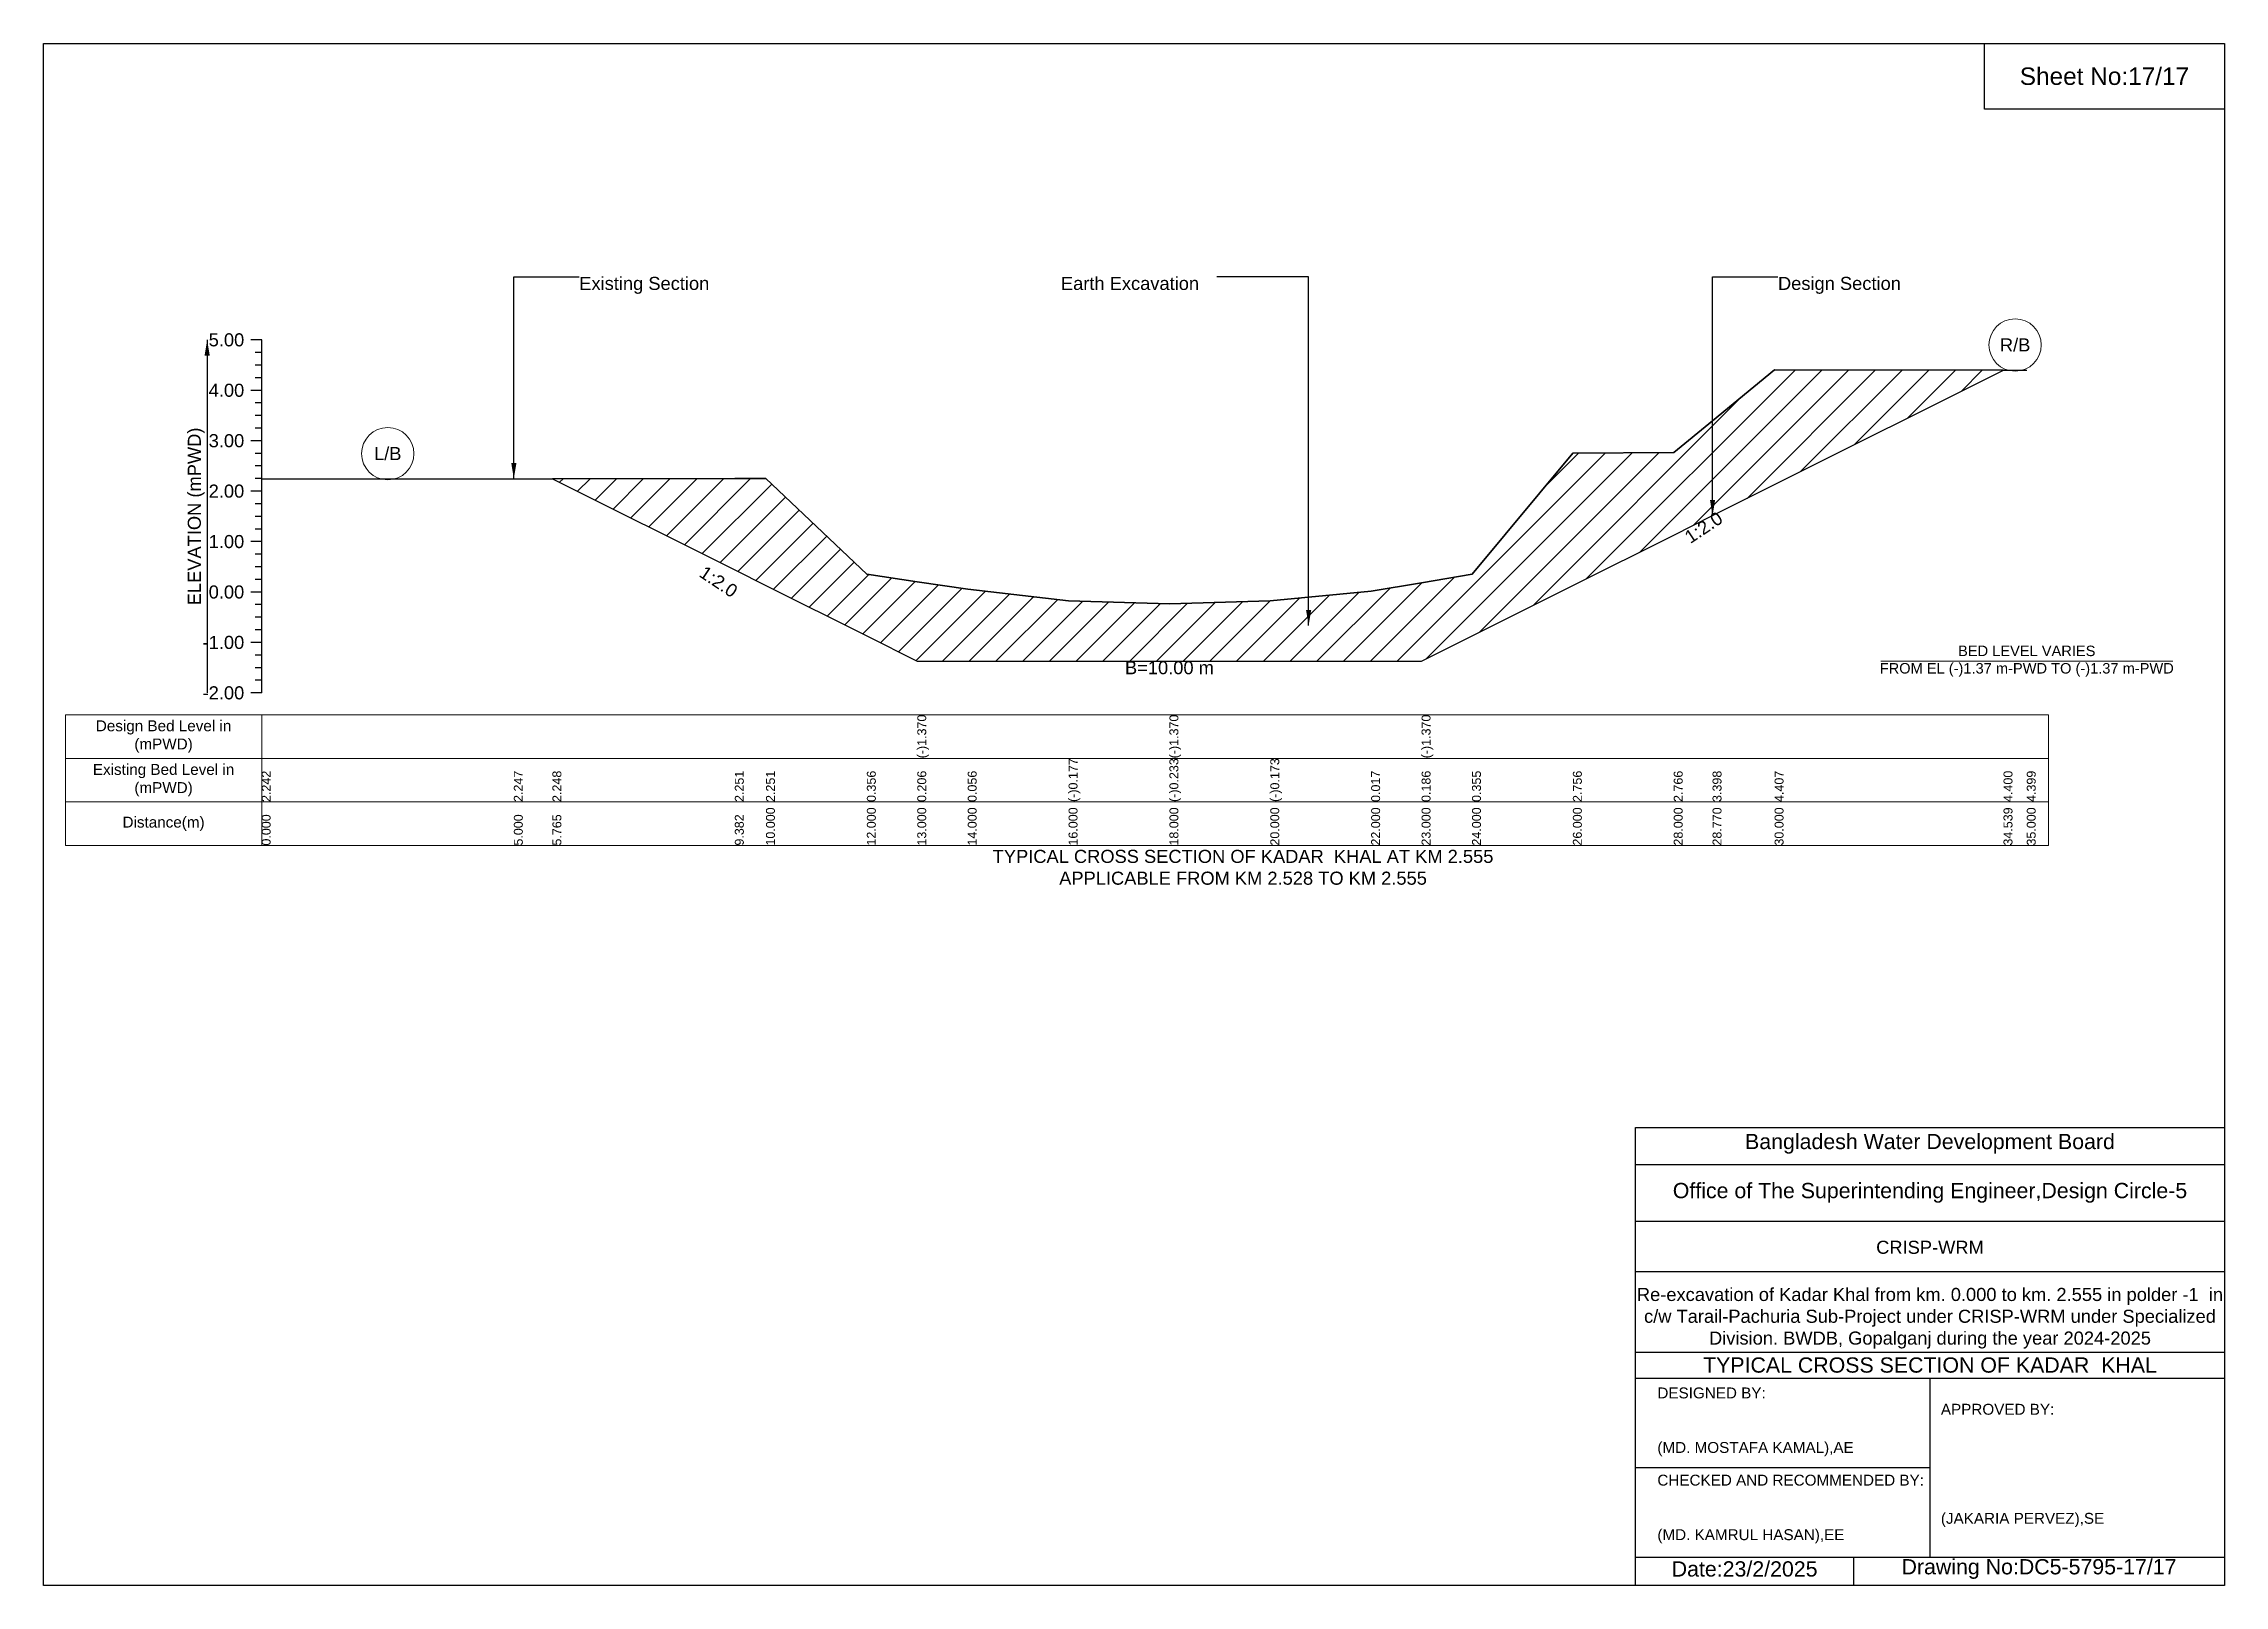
# Model space of a CAD drawing. Header units: inches. Extents: x 91000 to 278000, y -13885 to 0.
# Drawn here: x 260000 to 268000, y -5656 to 0 of the extents above; entities that cross this region are included whole.
import ezdxf

# ---------------------------------------------------------------- set-up
doc = ezdxf.new("R2010")
doc.units = ezdxf.units.IN
doc.header["$LTSCALE"] = 7
doc.header["$MEASUREMENT"] = 0
for name, color, linetype, lineweight in [('Cross section Data Border', 7, 'Continuous', 9), ('Cross Section Labels', 7, 'Continuous', 9), ('Existing_Bed_Level for Xsection', 7, 'Continuous', 25)]:
    doc.layers.add(name, color=color, linetype=linetype, lineweight=lineweight)
doc.styles.get("Standard").update_dxf_attribs({"font": 'arial.ttf'})
doc.dimstyles.get("Standard").update_dxf_attribs({"dimtxt": 0.18, "dimasz": 0.18, "dimexe": 0.18, "dimexo": 0.0625, "dimgap": 0.09, "dimtad": 0, "dimtih": 1, "dimtoh": 1, "dimdec": 4, "dimzin": 0, "dimdsep": 46, "dimtxsty": 'Standard', "dimcen": 0.09, "dimadec": 0, "dimazin": 0, "dimtfac": 1, "dimtdec": 4, "dimtofl": 0, "dimtmove": 0, "dimatfit": 3, "dimfxl": 1, "dimtolj": 1, "dimtzin": 0, "dimarcsym": 0})

msp = doc.modelspace()

# ---------------------------------------------------------------- texts
at = {"attachment_point": 5}
for s, insert, char_height in [('Sheet No:17/17', (267560, -120), 64), ('Bangladesh Water Development Board', (266920, -4036), 56), ('Office of The Superintending Engineer,Design Circle-5', (266920, -4216), 56)]:
    msp.add_mtext(s, dxfattribs=dict(at, insert=insert, char_height=char_height))
for s, insert, char_height, width, attachment_point in [('CRISP-WRM', (266920, -4416), 48, 2240, 5), ('Re-excavation of Kadar Khal from km. 0.000 to km. 2.555 in polder -1  in c/w Tarail-Pachuria Sub-Project under CRISP-WRM under Specialized Division. BWDB, Gopalganj during the year 2024-2025', (266920, -4676), 48, 2160, 5), ('TYPICAL CROSS SECTION OF KADAR  KHAL', (266920, -4848), 56, 2240, 5), ('DESIGNED BY:^J^J^J(MD. MOSTAFA KAMAL),AE', (265920, -5056), 40, 1120, 4), ('APPROVED BY:^J^J^J^J^J^J(JAKARIA PERVEZ),SE', (266960, -5216), 40, 1120, 4), ('CHECKED AND RECOMMENDED BY:^J^J^J(MD. KAMRUL HASAN),EE', (265920, -5376), 40, 1120, 4), ('Date:23/2/2025', (266240, -5596), 56, 1120, 5), ('Drawing No:DC5-5795-17/17', (267320, -5596), 56, 1760, 5)]:
    msp.add_mtext(s, dxfattribs=dict(insert=insert, char_height=char_height, width=width, attachment_point=attachment_point))
at = {"layer": 'Cross section Data Border', "char_height": 40, "width": 640, "attachment_point": 5}
for s, insert in [('Design Bed Level in (mPWD)', (260440, -2542)), ('Existing Bed Level in (mPWD)', (260440, -2702)), ('Distance(m)', (260440, -2862))]:
    msp.add_mtext(s, dxfattribs=dict(at, insert=insert))
at = {"layer": 'Cross Section Labels'}
for s, insert, char_height, attachment_point in [('Existing Section', (261965, -855.7), 48, 1), ('Earth Excavation', (263731.9, -855.7), 48, 1), ('Design Section', (266362.4, -855.7), 48, 1), ('R/B', (267232.4, -1105.6), 48, 5), ('L/B', (261262.5, -1504.2), 48, 5), ('BED LEVEL VARIES ^JFROM EL (-)1.37 m-PWD TO (-)1.37 m-PWD', (267275, -2265.4), 38.4, 5), ('B=10.00 m', (264130, -2265.4), 48, 2), ('TYPICAL CROSS SECTION OF KADAR  KHAL AT KM 2.555^JAPPLICABLE FROM KM 2.528 TO KM 2.555', (264400, -3022), 48, 5)]:
    msp.add_mtext(s, dxfattribs=dict(at, insert=insert, char_height=char_height, attachment_point=attachment_point))
at = {"layer": 'Cross Section Labels', "char_height": 48, "attachment_point": 2}
for insert, rotation in [((266076.2, -1754.9), 33.69007), ((262489.5, -1953.9), 326.30993)]:
    msp.add_mtext('1:2.0', dxfattribs=dict(at, insert=insert, rotation=rotation))
at = {"layer": 'Existing_Bed_Level for Xsection', "char_height": 48, "attachment_point": 6}
for s, insert in [('5.00', (260736, -1087)), ('4.00', (260736, -1272)), ('3.00', (260736, -1457)), ('2.00', (260736, -1642)), ('1.00', (260736, -1827)), ('0.00', (260736, -2012)), ('-1.00', (260736, -2197)), ('-2.00', (260736, -2382))]:
    msp.add_mtext(s, dxfattribs=dict(at, insert=insert))
at = {"layer": 'Existing_Bed_Level for Xsection', "rotation": 90}
for s, insert, char_height, attachment_point in [('ELEVATION (mPWD)', (260560, -1734.5), 48, 5), ('(-)1.370', (263205, -2622), 32.8, 1), ('(-)1.370', (264130, -2622), 32.8, 1), ('(-)1.370', (265055, -2622), 32.8, 1), ('(-)0.177', (263760, -2782), 32.8, 1), ('(-)0.233', (264130, -2782), 32.8, 1), ('(-)0.173', (264500, -2782), 32.8, 1), ('2.242', (260800, -2782), 32.8, 1), ('2.247', (261725, -2782), 32.8, 1), ('2.248', (261866.5, -2782), 32.8, 1), ('2.251', (262535.7, -2782), 32.8, 1), ('2.251', (262650, -2782), 32.8, 1), ('0.356', (263020, -2782), 32.8, 1), ('0.206', (263205, -2782), 32.8, 1), ('0.056', (263390, -2782), 32.8, 1), ('0.017', (264870, -2782), 32.8, 1), ('0.186', (265055, -2782), 32.8, 1), ('0.355', (265240, -2782), 32.8, 1), ('2.756', (265610, -2782), 32.8, 1), ('2.766', (265980, -2782), 32.8, 1), ('3.398', (266122.4, -2782), 32.8, 1), ('4.407', (266350, -2782), 32.8, 1), ('4.400', (267189.8, -2782), 32.8, 1), ('4.399', (267275, -2782), 32.8, 1), ('0.000', (260800, -2942), 32.8, 1), ('5.000', (261725, -2942), 32.8, 1), ('5.765', (261866.5, -2942), 32.8, 1), ('9.382', (262535.7, -2942), 32.8, 1), ('10.000', (262650, -2942), 32.8, 1), ('12.000', (263020, -2942), 32.8, 1), ('13.000', (263205, -2942), 32.8, 1), ('14.000', (263390, -2942), 32.8, 1), ('16.000', (263760, -2942), 32.8, 1), ('18.000', (264130, -2942), 32.8, 1), ('20.000', (264500, -2942), 32.8, 1), ('22.000', (264870, -2942), 32.8, 1), ('23.000', (265055, -2942), 32.8, 1), ('24.000', (265240, -2942), 32.8, 1), ('26.000', (265610, -2942), 32.8, 1), ('28.000', (265980, -2942), 32.8, 1), ('28.770', (266122.4, -2942), 32.8, 1), ('30.000', (266350, -2942), 32.8, 1), ('34.539', (267189.8, -2942), 32.8, 1), ('35.000', (267275, -2942), 32.8, 1)]:
    msp.add_mtext(s, dxfattribs=dict(at, insert=insert, char_height=char_height, attachment_point=attachment_point))

# ---------------------------------------------------------------- hatches: boundary and pattern name
at = {"layer": 'Existing_Bed_Level for Xsection'}
h = msp.add_hatch(dxfattribs=at)
h.set_pattern_fill('ANSI31', color=256, scale=555, style=0)
h.set_pattern_definition([(45, (0, -859.085), (-49.055533, 49.055533), [])])
h.paths.add_polyline_path([(261866.5, -1596.2), (262535.7, -1930.8), (262650, -1987.9), (263020, -2172.9), (263205, -2265.4), (263390, -2265.4), (263760, -2265.4), (264130, -2265.4), (264500, -2265.4), (264870, -2265.4), (265055, -2265.4), (265240, -2172.9), (265610, -1987.9), (265980, -1802.9), (266122.4, -1731.7), (266350, -1617.9), (267189.8, -1198), (266350, -1196.7), (266122.4, -1383.4), (265980, -1500.3), (265610, -1502.1), (265240, -1946.3), (265055, -1977.6), (264870, -2008.8), (264500, -2044), (264130, -2055.1), (263760, -2044.7), (263390, -2001.6), (263205, -1973.9), (263020, -1946.1), (262650, -1595.5), (262535.7, -1595.6)])

# ---------------------------------------------------------------- linework, layer by layer
for points in [[(260000, 0), (268000, 0), (268000, -5656), (260000, -5656)], [(267120, 0), (268000, 0), (268000, -240), (267120, -240)]]:
    msp.add_lwpolyline(points, close=True)
for points in [[(265840, -5656), (265840, -3976), (268000, -3976)], [(265840, -4112), (268000, -4112)], [(265840, -4320), (268000, -4320)], [(265840, -4504), (268000, -4504)], [(265840, -4800), (268000, -4800)], [(265840, -4896), (268000, -4896)], [(266920, -4896), (266920, -5552)], [(265840, -5224), (266920, -5224)], [(265840, -5552), (268000, -5552)], [(266640, -5552), (266640, -5656)]]:
    msp.add_lwpolyline(points)
at = {"layer": 'Cross section Data Border'}
msp.add_lwpolyline([(260080, -2462), (267355, -2462), (267355, -2942), (260080, -2942)], close=True, dxfattribs=at)
for points in [[(260800, -2462), (260800, -2942)], [(260080, -2622), (267355, -2622)], [(260080, -2782), (267355, -2782)]]:
    msp.add_lwpolyline(points, dxfattribs=at)
at = {"layer": 'Cross Section Labels'}
msp.add_lwpolyline([(266739.2, -2265.4), (267810.8, -2265.4)], dxfattribs=at)
for centre in [(267232.4, -1105.6), (261262.5, -1504.2)]:
    msp.add_circle(centre, 96, dxfattribs=at)
at = {"layer": 'Existing_Bed_Level for Xsection'}
for points in [[(260800, -1087), (260760, -1087)], [(260800, -2382), (260800, -2197), (260800, -2012), (260800, -1827), (260800, -1642), (260800, -1457), (260800, -1272), (260800, -1087)], [(260800, -1133.2), (260776, -1133.2)], [(260800, -1179.5), (260776, -1179.5)], [(260800, -1597.2), (261725, -1596.3), (261866.5, -1596.2), (262535.7, -1595.6), (262650, -1595.5), (263020, -1946.1), (263205, -1973.9), (263205, -1973.9), (263390, -2001.6), (263760, -2044.7), (264130, -2055.1), (264130, -2055.1), (264500, -2044), (264870, -2008.8), (265055, -1977.6), (265055, -1977.6), (265240, -1946.3), (265610, -1502.1), (265980, -1500.3), (266122.4, -1383.4), (266350, -1196.7), (267189.8, -1198), (267275, -1198.2)], [(260800, -1272), (260760, -1272)], [(260800, -1225.7), (260776, -1225.7)], [(260800, -1318.2), (260776, -1318.2)], [(260800, -1364.5), (260776, -1364.5)], [(260800, -1410.7), (260776, -1410.7)], [(260800, -1457), (260760, -1457)], [(260800, -1503.2), (260776, -1503.2)], [(260800, -1549.5), (260776, -1549.5)], [(260800, -1595.7), (260776, -1595.7)], [(260800, -1642), (260760, -1642)], [(260800, -1688.2), (260776, -1688.2)], [(260800, -1734.5), (260776, -1734.5)], [(260800, -1827), (260760, -1827)], [(260800, -1780.7), (260776, -1780.7)], [(260800, -1873.2), (260776, -1873.2)], [(260800, -1919.5), (260776, -1919.5)], [(260800, -1965.7), (260776, -1965.7)], [(260800, -2012), (260760, -2012)], [(260800, -2058.2), (260776, -2058.2)], [(260800, -2104.5), (260776, -2104.5)], [(260800, -2150.7), (260776, -2150.7)], [(260800, -2197), (260760, -2197)], [(260800, -2243.2), (260776, -2243.2)], [(260800, -2289.5), (260776, -2289.5)], [(260800, -2382), (260760, -2382)], [(260800, -2335.7), (260776, -2335.7)]]:
    msp.add_lwpolyline(points, dxfattribs=at)
msp.add_lwpolyline([(261866.5, -1596.2), (262535.7, -1930.8), (262650, -1987.9), (263020, -2172.9), (263205, -2265.4), (263205, -2265.4), (263390, -2265.4), (263760, -2265.4), (264130, -2265.4), (264130, -2265.4), (264500, -2265.4), (264870, -2265.4), (265055, -2265.4), (265055, -2265.4), (265240, -2172.9), (265610, -1987.9), (265980, -1802.9), (266122.4, -1731.7), (266350, -1617.9), (267189.8, -1198), (267189.8, -1198), (267189.8, -1198), (266350, -1196.7), (266122.4, -1383.4), (265980, -1500.3), (265610, -1502.1), (265240, -1946.3), (265055, -1977.6), (265055, -1977.6), (264870, -2008.8), (264500, -2044), (264130, -2055.1), (264130, -2055.1), (263760, -2044.7), (263390, -2001.6), (263205, -1973.9), (263205, -1973.9), (263020, -1946.1), (262650, -1595.5), (262535.7, -1595.6)], close=True, dxfattribs=at)

msp.set_redraw_order([(e.dxf.handle, doc.entitydb.next_handle()) for e in msp.query("TEXT MTEXT ATTDEF DIMENSION ARC_DIMENSION")])  # texts and dimensions are drawn at this point

# ---------------------------------------------------------------- leaders
at = {"layer": 'Cross Section Labels', "annotation_type": 0, "has_hookline": 1}
for points, hookline_direction, text_width in [([(261725, -1596.3), (261725, -855.7), (261964.9, -855.7)], 0, 467.2), ([(264640.7, -2135.1), (264640.7, -855.7), (264304.4, -855.7)], 1, 497), ([(266122.4, -1731.7), (266122.4, -855.7), (266362.3, -855.7)], 0, 441.2)]:
    msp.add_leader(points, dimstyle='Standard', override={"dimasz": 57.6}, dxfattribs=dict(at, hookline_direction=hookline_direction, text_width=text_width))
at = {"layer": 'Existing_Bed_Level for Xsection'}
msp.add_leader([(260600, -1087), (260600, -2382)], dimstyle='Standard', override={"dimasz": 57.6}, dxfattribs=at)

doc.saveas('drawing.dxf')
